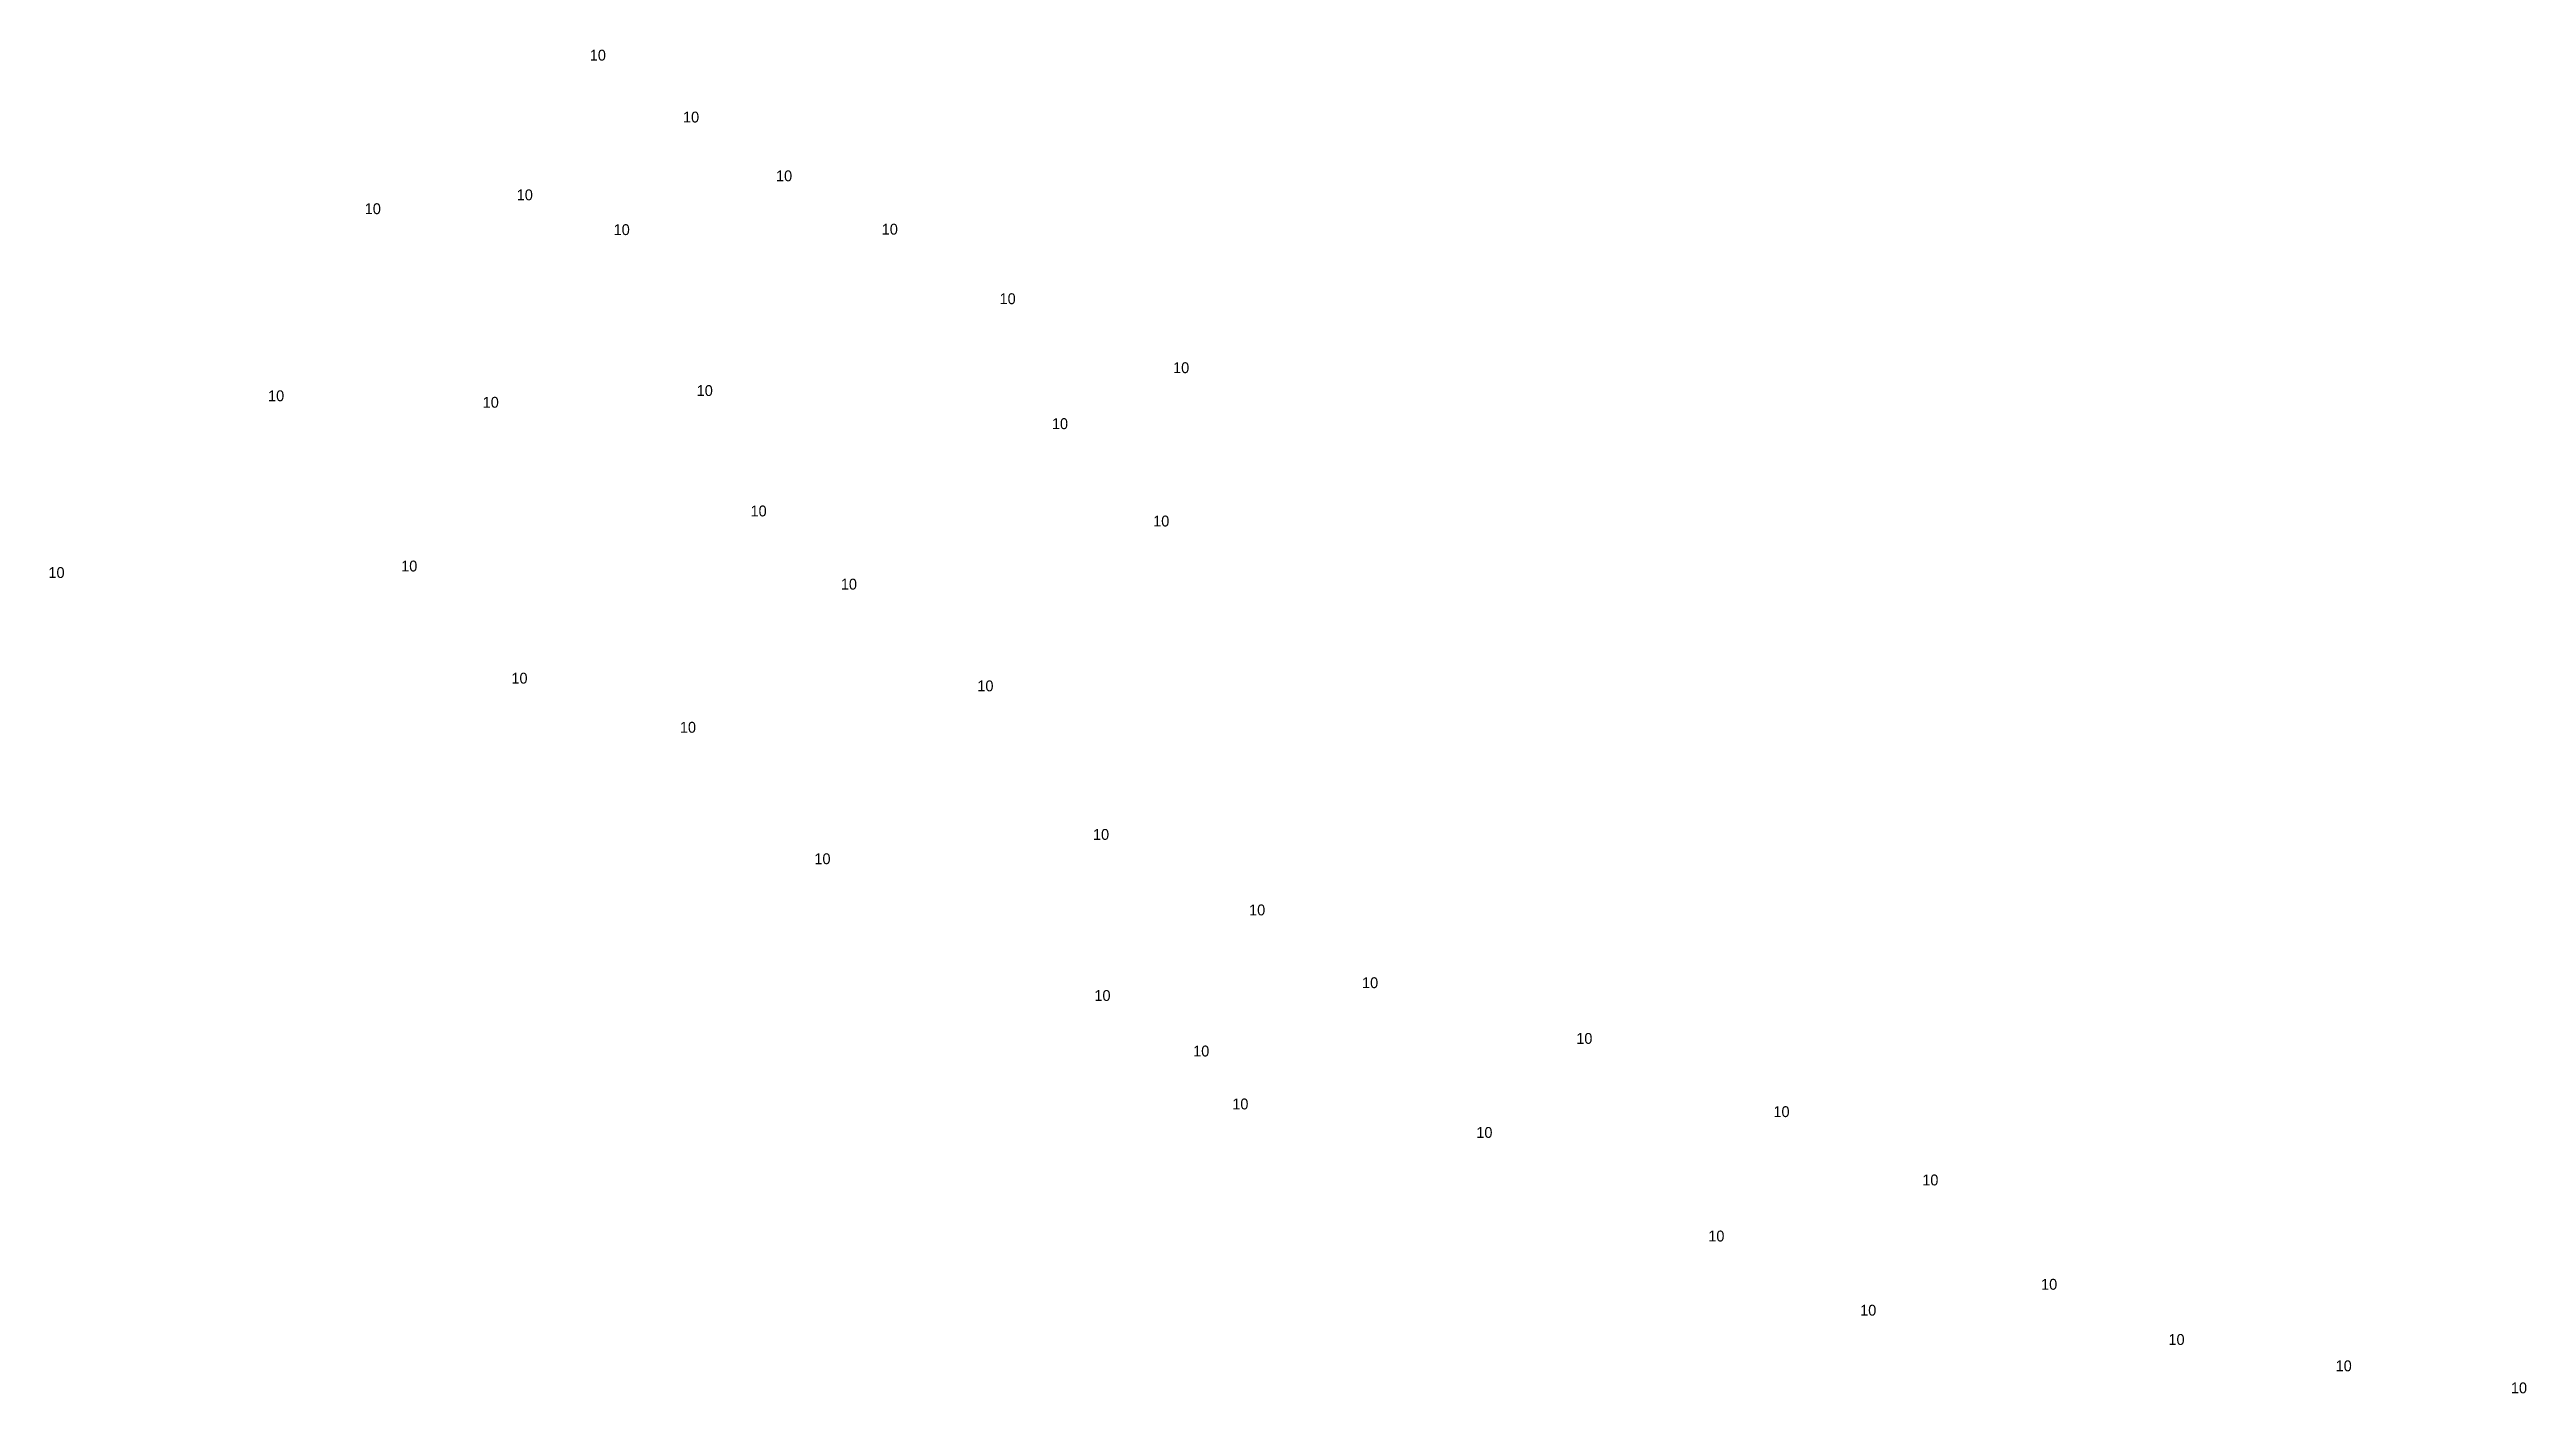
# Model space of a CAD drawing. Extents: x 538696 to 554460, y 1851264 to 1863934.
# Drawn here: x 548735.9 to 548964.4, y 1863447.7 to 1863571.6 of the extents above; entities that cross this region are included whole.
import ezdxf

# ---------------------------------------------------------------- set-up
doc = ezdxf.new("R2010")
doc.units = 0
doc.layers.add('Level 20', color=7, linetype='Continuous')

msp = doc.modelspace()

# ---------------------------------------------------------------- texts
at = {"layer": 'Level 20'}
for p in [(548785.74, 1863570.6), (548794.34, 1863564.89), (548802.92, 1863559.47), (548764.98, 1863556.44), (548779, 1863557.72), (548787.94, 1863554.51), (548812.67, 1863554.55), (548823.54, 1863548.14), (548839.55, 1863541.78), (548756.06, 1863539.19), (548775.86, 1863538.59), (548795.6, 1863539.67), (548828.37, 1863536.62), (548800.57, 1863528.57), (548837.71, 1863527.64), (548735.8, 1863522.89), (548768.34, 1863523.49), (548808.9, 1863521.82), (548778.51, 1863513.15), (548821.49, 1863512.44), (548794.05, 1863508.62), (548832.16, 1863498.74), (548806.46, 1863496.5), (548846.56, 1863491.78), (548832.29, 1863483.89), (548856.98, 1863485.07), (548841.4, 1863478.77), (548876.74, 1863479.93), (548845.01, 1863473.89), (548894.93, 1863473.18), (548867.52, 1863471.26), (548908.66, 1863466.88), (548888.92, 1863461.71), (548919.62, 1863457.26), (548902.93, 1863454.87), (548931.37, 1863452.17), (548946.79, 1863449.74), (548962.96, 1863447.71)]:
    msp.add_text('10', height=1, dxfattribs=at).set_placement(p)

doc.saveas('drawing.dxf')
